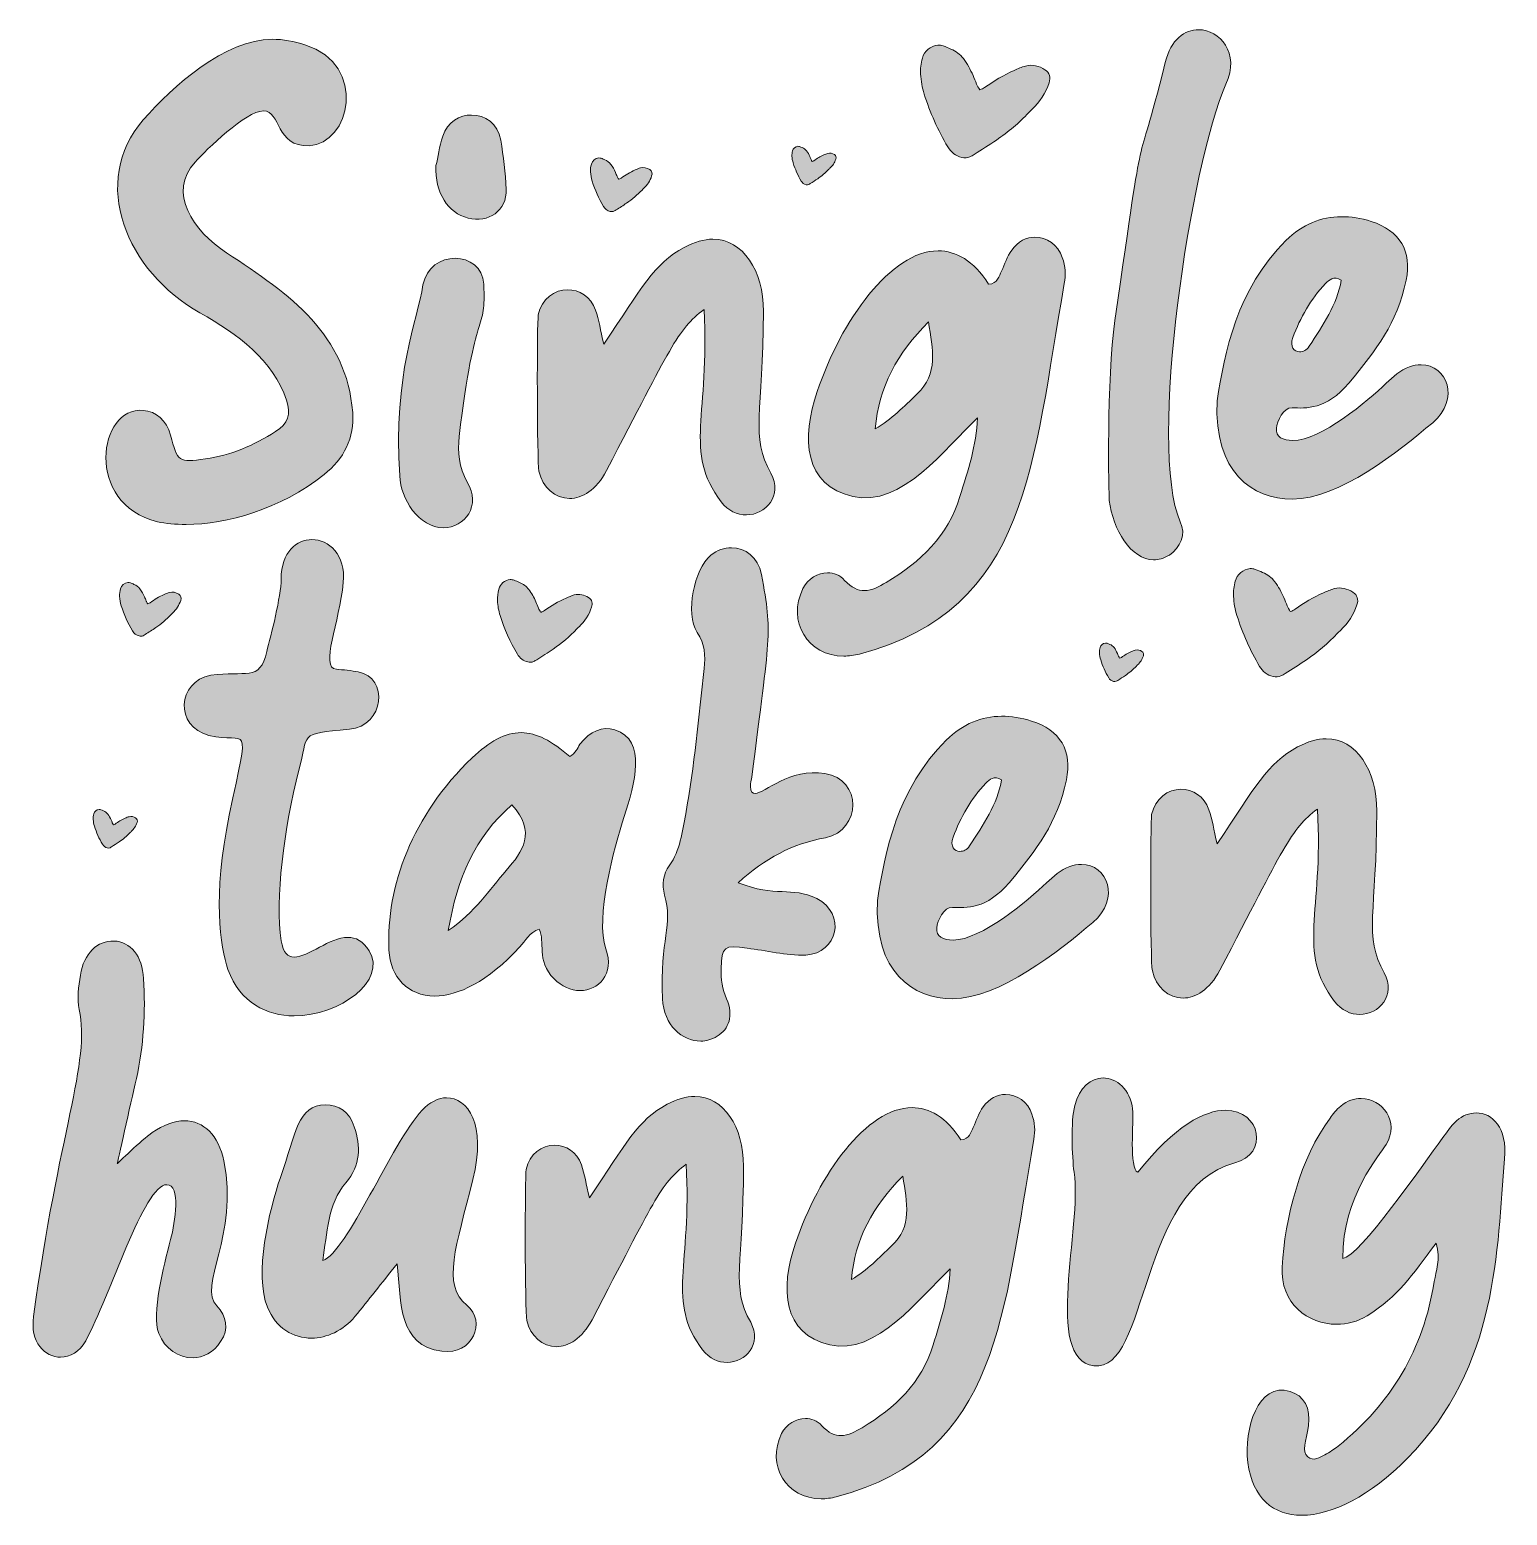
# Model space of a CAD drawing. Header units: inches. Extents: x 147 to 933, y -935 to -145.
import ezdxf

# ---------------------------------------------------------------- set-up
doc = ezdxf.new("R2010")
doc.units = ezdxf.units.IN
doc.header["$MEASUREMENT"] = 0
doc.layers.add('Layer 1', color=7, linetype='Continuous')

# ---------------------------------------------------------------- blocks, each defined once
blk = doc.blocks.new('block 3')
at = {"layer": 'Layer 1', "true_color": 0x040404}
h = blk.add_hatch(color=18, dxfattribs=at)
h.dxf.hatch_style = 2
edge = h.paths.add_edge_path()
edge.add_spline(control_points=[(243.12, -488.32), (261.27, -485.42), (269.25, -492.31), (272.88, -475.62), (275.06, -467.27), (280.5, -446.22), (280.5, -437.15), (280.5, -422.64), (288.85, -416.1), (296.83, -416.1), (305.9, -416.1), (314.98, -424.09), (313.52, -438.97), (311.71, -460.02), (300.82, -484.33), (309.89, -485.05), (313.16, -485.42), (318.24, -485.78), (321.51, -486.51), (337.84, -489.41), (335.66, -515.18), (316.79, -516.99), (288.85, -519.53), (295.38, -519.17), (289.93, -538.77), (281.95, -569.61), (277.23, -607.72), (280.5, -629.49), (281.59, -636.02), (284.13, -638.2), (287.39, -638.2), (295.02, -638.2), (306.26, -627.68), (316.06, -627.68), (320.06, -627.68), (324.05, -629.49), (327.31, -634.93), (337.11, -650.54), (311.71, -669.41), (287.39, -669.41), (272.88, -669.41), (258.72, -662.52), (252.19, -644.73), (248.2, -632.76), (243.85, -605.9), (252.92, -562.72), (264.17, -509.01), (262.72, -525.7), (242.03, -520.26), (223.89, -515.54), (224.97, -491.59), (243.12, -488.32)], knot_values=[0, 0, 0, 0, 1, 1, 1, 2, 2, 2, 3, 3, 3, 4, 4, 4, 5, 5, 5, 6, 6, 6, 7, 7, 7, 8, 8, 8, 9, 9, 9, 10, 10, 10, 11, 11, 11, 12, 12, 12, 13, 13, 13, 14, 14, 14, 15, 15, 15, 16, 16, 16, 17, 17, 17, 17], degree=3, periodic=1)
h = blk.add_hatch(color=18, dxfattribs=at)
h.dxf.hatch_style = 2
edge = h.paths.add_edge_path()
edge.add_spline(control_points=[(484.44, -605.18), (482.99, -599.73), (483.72, -593.93), (486.98, -589.57), (492.79, -581.23), (493.88, -571.79), (495.69, -561.99), (500.41, -536.59), (502.59, -510.46), (505.49, -484.69), (506.22, -477.8), (505.85, -471.63), (501.86, -465.46), (495.33, -455.3), (500.05, -432.07), (509.12, -424.45), (512.39, -421.55), (516.38, -420.46), (520.01, -420.46), (527.27, -420.46), (534.16, -425.54), (535.98, -434.61), (542.14, -467.64), (540.33, -465.46), (530.9, -542.39), (530.53, -543.85), (530.17, -545.66), (530.17, -547.47), (530.17, -550.38), (531.26, -551.1), (532.71, -551.1), (537.79, -551.1), (550.85, -537.31), (569.73, -540.58), (589.69, -543.48), (589.32, -570.7), (570.09, -574.69), (552.31, -577.96), (537.79, -585.58), (523.64, -598.64), (543.6, -606.63), (551.94, -600.46), (565.37, -606.99), (581.34, -615.34), (576.62, -636.02), (559.56, -637.11), (549.04, -637.47), (538.52, -634.57), (528.35, -633.48), (516.02, -631.67), (514.93, -632.39), (514.56, -644.37), (514.2, -649.81), (515.29, -655.26), (517.47, -660.34), (521.1, -669.41), (518.92, -676.31), (512.39, -680.3), (509.48, -682.11), (506.58, -682.84), (503.68, -682.84), (493.88, -682.84), (484.08, -674.49), (483.35, -660.34), (481.9, -628.76), (489.16, -620.78), (484.44, -605.18)], knot_values=[0, 0, 0, 0, 1, 1, 1, 2, 2, 2, 3, 3, 3, 4, 4, 4, 5, 5, 5, 6, 6, 6, 7, 7, 7, 8, 8, 8, 9, 9, 9, 10, 10, 10, 11, 11, 11, 12, 12, 12, 13, 13, 13, 14, 14, 14, 15, 15, 15, 16, 16, 16, 17, 17, 17, 18, 18, 18, 19, 19, 19, 20, 20, 20, 21, 21, 21, 22, 22, 22, 22], degree=3, periodic=1)
h = blk.add_hatch(color=18, dxfattribs=at)
h.dxf.hatch_style = 2
edge = h.paths.add_edge_path()
edge.add_spline(control_points=[(637.59, -660.34), (616.54, -660.34), (595.85, -646.19), (597.67, -608.08), (601.66, -582.31), (608.19, -548.56), (634.32, -522.8), (643.03, -514.09), (653.19, -510.09), (663.72, -510.09), (668.8, -510.09), (674.24, -510.82), (679.68, -512.64), (694.93, -517.35), (701.46, -528.6), (698.19, -543.85), (693.11, -567.43), (682.95, -580.14), (667.71, -598.64), (655.73, -612.8), (644.84, -612.07), (637.59, -611.71), (632.87, -611.35), (629.6, -618.97), (629.24, -622.6), (628.51, -627.31), (632.87, -629.13), (637.95, -629.13), (652.83, -629.13), (677.87, -608.08), (687.67, -598.64), (691.3, -595.38), (694.93, -591.75), (700.01, -589.94), (702.18, -589.21), (704, -588.85), (706.17, -588.85), (719.97, -588.85), (727.22, -606.99), (712.34, -619.69), (694.2, -634.93), (662.63, -660.34), (637.59, -660.34)], knot_values=[0, 0, 0, 0, 1, 1, 1, 2, 2, 2, 3, 3, 3, 4, 4, 4, 5, 5, 5, 6, 6, 6, 7, 7, 7, 8, 8, 8, 9, 9, 9, 10, 10, 10, 11, 11, 11, 12, 12, 12, 13, 13, 13, 14, 14, 14, 14], degree=3, periodic=1)
edge = h.paths.add_edge_path()
edge.add_spline(control_points=[(641.58, -581.95), (643.39, -581.95), (645.21, -581.23), (646.66, -579.05), (653.92, -567.8), (661.54, -556.91), (663.72, -543.85), (659.72, -541.31), (657.18, -543.85), (655.37, -545.66), (647.38, -554.01), (641.94, -563.8), (637.95, -574.33), (636.13, -579.41), (638.68, -581.95), (641.58, -581.95)], knot_values=[0, 0, 0, 0, 1, 1, 1, 2, 2, 2, 3, 3, 3, 4, 4, 4, 5, 5, 5, 5], degree=3, periodic=1)
h = blk.add_hatch(color=18, dxfattribs=at)
h.dxf.hatch_style = 2
edge = h.paths.add_edge_path()
edge.add_spline(control_points=[(382.11, -532.23), (391.18, -523.52), (399.53, -518.81), (408.24, -518.81), (416.22, -518.81), (424.57, -523.16), (434, -531.51), (437.27, -529.69), (438, -527.15), (439.45, -524.98), (444.89, -518.08), (451.42, -515.18), (457.96, -517.35), (475.38, -522.8), (468.48, -546.02), (463.04, -563.44), (457.59, -580.14), (447.43, -617.15), (453.24, -633.85), (457.96, -647.27), (449.25, -655.98), (439.45, -655.98), (434.73, -655.98), (429.65, -653.81), (425.66, -649.81), (415.86, -639.65), (421.3, -630.22), (417.67, -623.32), (412.59, -625.14), (410.42, -629.49), (407.51, -632.76), (390.46, -651.27), (374.49, -658.89), (362.15, -658.89), (348, -658.89), (338.56, -648.73), (337.83, -634.57), (336.38, -600.46), (350.17, -562.72), (382.11, -532.23)], knot_values=[0, 0, 0, 0, 1, 1, 1, 2, 2, 2, 3, 3, 3, 4, 4, 4, 5, 5, 5, 6, 6, 6, 7, 7, 7, 8, 8, 8, 9, 9, 9, 10, 10, 10, 11, 11, 11, 12, 12, 12, 13, 13, 13, 13], degree=3, periodic=1)
edge = h.paths.add_edge_path()
edge.add_spline(control_points=[(369.41, -624.05), (383.56, -614.25), (391.18, -602.64), (400.25, -592.11), (408.96, -581.95), (416.58, -571.79), (403.16, -557.27), (383.56, -574.33), (374.12, -596.1), (369.41, -624.05)], knot_values=[0, 0, 0, 0, 1, 1, 1, 2, 2, 2, 3, 3, 3, 3], degree=3, periodic=1)
h = blk.add_hatch(color=18, dxfattribs=at)
h.dxf.hatch_style = 2
edge = h.paths.add_edge_path()
edge.add_spline(control_points=[(743.55, -562.35), (745.36, -553.64), (752.26, -548.93), (759.15, -548.93), (765.32, -548.93), (771.49, -552.56), (774.03, -559.81), (775.84, -564.89), (776.57, -570.34), (778.38, -577.96), (798.71, -547.84), (804.88, -535.14), (821.21, -526.43), (826.65, -523.52), (831.73, -522.07), (836.45, -522.07), (852.42, -522.07), (863.31, -538.77), (863.31, -560.54), (863.31, -614.61), (856.05, -626.95), (867.3, -646.55), (873.83, -658.52), (864.39, -668.69), (854.23, -668.69), (849.51, -668.69), (844.43, -666.51), (840.8, -661.79), (820.48, -634.93), (835, -615.34), (831.73, -559.45), (817.22, -570.34), (814.31, -579.41), (779.84, -645.1), (774.39, -655.62), (766.77, -659.98), (760.24, -659.98), (752.62, -659.98), (745.72, -654.17), (743.91, -645.46), (742.82, -640.02), (742.82, -566.34), (743.55, -562.35)], knot_values=[0, 0, 0, 0, 1, 1, 1, 2, 2, 2, 3, 3, 3, 4, 4, 4, 5, 5, 5, 6, 6, 6, 7, 7, 7, 8, 8, 8, 9, 9, 9, 10, 10, 10, 11, 11, 11, 12, 12, 12, 13, 13, 13, 14, 14, 14, 14], degree=3, periodic=1)
at = {"layer": 'Layer 1', "lineweight": 0}
for points, knots in [([(243.12, -488.32), (261.27, -485.42), (269.25, -492.31), (272.88, -475.62), (275.06, -467.27), (280.5, -446.22), (280.5, -437.15), (280.5, -422.64), (288.85, -416.1), (296.83, -416.1), (305.9, -416.1), (314.98, -424.09), (313.52, -438.97), (311.71, -460.02), (300.82, -484.33), (309.89, -485.05), (313.16, -485.42), (318.24, -485.78), (321.51, -486.51), (337.84, -489.41), (335.66, -515.18), (316.79, -516.99), (288.85, -519.53), (295.38, -519.17), (289.93, -538.77), (281.95, -569.61), (277.23, -607.72), (280.5, -629.49), (281.59, -636.02), (284.13, -638.2), (287.39, -638.2), (295.02, -638.2), (306.26, -627.68), (316.06, -627.68), (320.06, -627.68), (324.05, -629.49), (327.31, -634.93), (337.11, -650.54), (311.71, -669.41), (287.39, -669.41), (272.88, -669.41), (258.72, -662.52), (252.19, -644.73), (248.2, -632.76), (243.85, -605.9), (252.92, -562.72), (264.17, -509.01), (262.72, -525.7), (242.03, -520.26), (223.89, -515.54), (224.97, -491.59), (243.12, -488.32)], [0, 0, 0, 0, 1, 1, 1, 2, 2, 2, 3, 3, 3, 4, 4, 4, 5, 5, 5, 6, 6, 6, 7, 7, 7, 8, 8, 8, 9, 9, 9, 10, 10, 10, 11, 11, 11, 12, 12, 12, 13, 13, 13, 14, 14, 14, 15, 15, 15, 16, 16, 16, 17, 17, 17, 17]), ([(484.44, -605.18), (482.99, -599.73), (483.72, -593.93), (486.98, -589.57), (492.79, -581.23), (493.88, -571.79), (495.69, -561.99), (500.41, -536.59), (502.59, -510.46), (505.49, -484.69), (506.22, -477.8), (505.85, -471.63), (501.86, -465.46), (495.33, -455.3), (500.05, -432.07), (509.12, -424.45), (512.39, -421.55), (516.38, -420.46), (520.01, -420.46), (527.27, -420.46), (534.16, -425.54), (535.98, -434.61), (542.14, -467.64), (540.33, -465.46), (530.9, -542.39), (530.53, -543.85), (530.17, -545.66), (530.17, -547.47), (530.17, -550.38), (531.26, -551.1), (532.71, -551.1), (537.79, -551.1), (550.85, -537.31), (569.73, -540.58), (589.69, -543.48), (589.32, -570.7), (570.09, -574.69), (552.31, -577.96), (537.79, -585.58), (523.64, -598.64), (543.6, -606.63), (551.94, -600.46), (565.37, -606.99), (581.34, -615.34), (576.62, -636.02), (559.56, -637.11), (549.04, -637.47), (538.52, -634.57), (528.35, -633.48), (516.02, -631.67), (514.93, -632.39), (514.56, -644.37), (514.2, -649.81), (515.29, -655.26), (517.47, -660.34), (521.1, -669.41), (518.92, -676.31), (512.39, -680.3), (509.48, -682.11), (506.58, -682.84), (503.68, -682.84), (493.88, -682.84), (484.08, -674.49), (483.35, -660.34), (481.9, -628.76), (489.16, -620.78), (484.44, -605.18)], [0, 0, 0, 0, 1, 1, 1, 2, 2, 2, 3, 3, 3, 4, 4, 4, 5, 5, 5, 6, 6, 6, 7, 7, 7, 8, 8, 8, 9, 9, 9, 10, 10, 10, 11, 11, 11, 12, 12, 12, 13, 13, 13, 14, 14, 14, 15, 15, 15, 16, 16, 16, 17, 17, 17, 18, 18, 18, 19, 19, 19, 20, 20, 20, 21, 21, 21, 22, 22, 22, 22]), ([(637.59, -660.34), (616.54, -660.34), (595.85, -646.19), (597.67, -608.08), (601.66, -582.31), (608.19, -548.56), (634.32, -522.8), (643.03, -514.09), (653.19, -510.09), (663.72, -510.09), (668.8, -510.09), (674.24, -510.82), (679.68, -512.64), (694.93, -517.35), (701.46, -528.6), (698.19, -543.85), (693.11, -567.43), (682.95, -580.14), (667.71, -598.64), (655.73, -612.8), (644.84, -612.07), (637.59, -611.71), (632.87, -611.35), (629.6, -618.97), (629.24, -622.6), (628.51, -627.31), (632.87, -629.13), (637.95, -629.13), (652.83, -629.13), (677.87, -608.08), (687.67, -598.64), (691.3, -595.38), (694.93, -591.75), (700.01, -589.94), (702.18, -589.21), (704, -588.85), (706.17, -588.85), (719.97, -588.85), (727.22, -606.99), (712.34, -619.69), (694.2, -634.93), (662.63, -660.34), (637.59, -660.34)], [0, 0, 0, 0, 1, 1, 1, 2, 2, 2, 3, 3, 3, 4, 4, 4, 5, 5, 5, 6, 6, 6, 7, 7, 7, 8, 8, 8, 9, 9, 9, 10, 10, 10, 11, 11, 11, 12, 12, 12, 13, 13, 13, 14, 14, 14, 14]), ([(382.11, -532.23), (391.18, -523.52), (399.53, -518.81), (408.24, -518.81), (416.22, -518.81), (424.57, -523.16), (434, -531.51), (437.27, -529.69), (438, -527.15), (439.45, -524.98), (444.89, -518.08), (451.42, -515.18), (457.96, -517.35), (475.38, -522.8), (468.48, -546.02), (463.04, -563.44), (457.59, -580.14), (447.43, -617.15), (453.24, -633.85), (457.96, -647.27), (449.25, -655.98), (439.45, -655.98), (434.73, -655.98), (429.65, -653.81), (425.66, -649.81), (415.86, -639.65), (421.3, -630.22), (417.67, -623.32), (412.59, -625.14), (410.42, -629.49), (407.51, -632.76), (390.46, -651.27), (374.49, -658.89), (362.15, -658.89), (348, -658.89), (338.56, -648.73), (337.83, -634.57), (336.38, -600.46), (350.17, -562.72), (382.11, -532.23)], [0, 0, 0, 0, 1, 1, 1, 2, 2, 2, 3, 3, 3, 4, 4, 4, 5, 5, 5, 6, 6, 6, 7, 7, 7, 8, 8, 8, 9, 9, 9, 10, 10, 10, 11, 11, 11, 12, 12, 12, 13, 13, 13, 13]), ([(743.55, -562.35), (745.36, -553.64), (752.26, -548.93), (759.15, -548.93), (765.32, -548.93), (771.49, -552.56), (774.03, -559.81), (775.84, -564.89), (776.57, -570.34), (778.38, -577.96), (798.71, -547.84), (804.88, -535.14), (821.21, -526.43), (826.65, -523.52), (831.73, -522.07), (836.45, -522.07), (852.42, -522.07), (863.31, -538.77), (863.31, -560.54), (863.31, -614.61), (856.05, -626.95), (867.3, -646.55), (873.83, -658.52), (864.39, -668.69), (854.23, -668.69), (849.51, -668.69), (844.43, -666.51), (840.8, -661.79), (820.48, -634.93), (835, -615.34), (831.73, -559.45), (817.22, -570.34), (814.31, -579.41), (779.84, -645.1), (774.39, -655.62), (766.77, -659.98), (760.24, -659.98), (752.62, -659.98), (745.72, -654.17), (743.91, -645.46), (742.82, -640.02), (742.82, -566.34), (743.55, -562.35)], [0, 0, 0, 0, 1, 1, 1, 2, 2, 2, 3, 3, 3, 4, 4, 4, 5, 5, 5, 6, 6, 6, 7, 7, 7, 8, 8, 8, 9, 9, 9, 10, 10, 10, 11, 11, 11, 12, 12, 12, 13, 13, 13, 14, 14, 14, 14]), ([(641.58, -581.95), (643.39, -581.95), (645.21, -581.23), (646.66, -579.05), (653.92, -567.8), (661.54, -556.91), (663.72, -543.85), (659.72, -541.31), (657.18, -543.85), (655.37, -545.66), (647.38, -554.01), (641.94, -563.8), (637.95, -574.33), (636.13, -579.41), (638.68, -581.95), (641.58, -581.95)], [0, 0, 0, 0, 1, 1, 1, 2, 2, 2, 3, 3, 3, 4, 4, 4, 5, 5, 5, 5]), ([(369.41, -624.05), (383.56, -614.25), (391.18, -602.64), (400.25, -592.11), (408.96, -581.95), (416.58, -571.79), (403.16, -557.27), (383.56, -574.33), (374.12, -596.1), (369.41, -624.05)], [0, 0, 0, 0, 1, 1, 1, 2, 2, 2, 3, 3, 3, 3])]:
    blk.add_open_spline(points, degree=3, knots=knots, dxfattribs=at)
blk = doc.blocks.new('block 4')
at = {"layer": 'Layer 1', "true_color": 0x040404}
h = blk.add_hatch(color=18, dxfattribs=at)
h.dxf.hatch_style = 2
edge = h.paths.add_edge_path()
edge.add_spline(control_points=[(207.16, -347.46), (214.06, -347.82), (219.5, -352.9), (221.68, -360.52), (225.31, -374.67), (226.04, -375.4), (240.19, -373.22), (253.61, -371.41), (265.95, -365.96), (277.57, -358.7), (284.1, -354.71), (285.91, -349.27), (283.37, -342.01), (276.12, -320.6), (257.61, -306.81), (237.28, -295.56), (198.09, -273.42), (178.49, -225.88), (207.16, -192.86), (222.77, -175.07), (250.71, -150.03), (275.75, -150.03), (281.56, -150.03), (287.37, -151.12), (293.17, -152.94), (326.92, -163.83), (317.12, -205.92), (295.35, -206.65), (277.57, -207.37), (280.47, -188.14), (271.03, -188.14), (261.96, -188.14), (240.55, -208.83), (234.74, -215.36), (219.87, -231.33), (233.66, -252.01), (251.44, -263.63), (285.55, -285.76), (315.31, -307.17), (318.57, -348.54), (319.66, -361.97), (313.86, -373.22), (303.33, -381.57), (280.11, -400.08), (251.44, -408.06), (230.03, -408.06), (224.22, -408.06), (219.14, -407.7), (214.78, -406.61), (175.59, -397.17), (183.21, -344.92), (207.16, -347.46)], knot_values=[0, 0, 0, 0, 1, 1, 1, 2, 2, 2, 3, 3, 3, 4, 4, 4, 5, 5, 5, 6, 6, 6, 7, 7, 7, 8, 8, 8, 9, 9, 9, 10, 10, 10, 11, 11, 11, 12, 12, 12, 13, 13, 13, 14, 14, 14, 15, 15, 15, 16, 16, 16, 17, 17, 17, 17], degree=3, periodic=1)
h = blk.add_hatch(color=18, dxfattribs=at)
h.dxf.hatch_style = 2
edge = h.paths.add_edge_path()
edge.add_spline(control_points=[(723.93, -299.55), (741.34, -179.43), (733.72, -230.96), (750.78, -162.37), (753.68, -150.03), (761.3, -144.95), (768.56, -144.95), (779.81, -144.95), (790.7, -157.29), (783.08, -173.99), (764.21, -216.45), (741.34, -367.05), (758.76, -406.61), (762.03, -413.5), (758.76, -420.4), (752.96, -424.39), (750.05, -426.21), (747.15, -426.93), (744.61, -426.93), (732.63, -426.93), (722.84, -410.6), (721.02, -395.36), (720.66, -392.82), (719.57, -330.76), (723.93, -299.55)], knot_values=[0, 0, 0, 0, 1, 1, 1, 2, 2, 2, 3, 3, 3, 4, 4, 4, 5, 5, 5, 6, 6, 6, 7, 7, 7, 8, 8, 8, 8], degree=3, periodic=1)
h = blk.add_hatch(color=18, dxfattribs=at)
h.dxf.hatch_style = 2
edge = h.paths.add_edge_path()
edge.add_spline(control_points=[(355.95, -280.68), (357.76, -271.25), (365.38, -266.53), (373.01, -266.53), (380.63, -266.53), (387.88, -271.25), (388.25, -280.32), (389.7, -307.17), (383.53, -290.48), (375.18, -361.25), (374.46, -369.59), (374.82, -377.58), (379.54, -385.56), (387.16, -397.9), (378.09, -409.87), (366.84, -409.87), (353.77, -409.87), (343.97, -394.27), (343.61, -382.3), (339.98, -327.86), (353.05, -299.55), (355.95, -280.68)], knot_values=[0, 0, 0, 0, 1, 1, 1, 2, 2, 2, 3, 3, 3, 4, 4, 4, 5, 5, 5, 6, 6, 6, 7, 7, 7, 7], degree=3, periodic=1)
edge = h.paths.add_edge_path()
edge.add_spline(control_points=[(362.84, -217.17), (363.93, -213.18), (364.66, -207.01), (366.47, -201.57), (369.01, -193.95), (375.55, -190.32), (381.71, -190.32), (388.97, -190.32), (395.87, -194.67), (397.32, -203.75), (398.77, -212.09), (399.86, -221.16), (400.22, -229.87), (400.59, -241.12), (390.79, -248.02), (379.9, -245.12), (369.38, -242.58), (362.12, -231.69), (362.84, -217.17)], knot_values=[0, 0, 0, 0, 1, 1, 1, 2, 2, 2, 3, 3, 3, 4, 4, 4, 5, 5, 5, 6, 6, 6, 6], degree=3, periodic=1)
h = blk.add_hatch(color=18, dxfattribs=at)
h.dxf.hatch_style = 2
edge = h.paths.add_edge_path()
edge.add_spline(control_points=[(818.28, -394.63), (797.23, -394.63), (776.54, -380.48), (778.35, -342.37), (782.35, -316.61), (788.88, -282.86), (815.01, -257.09), (823.72, -248.38), (833.88, -244.39), (844.4, -244.39), (849.48, -244.39), (854.93, -245.12), (860.37, -246.93), (875.61, -251.65), (882.15, -262.9), (878.88, -278.14), (873.8, -301.73), (863.64, -314.43), (848.4, -332.94), (836.42, -347.09), (825.53, -346.37), (818.28, -346), (813.56, -345.64), (810.29, -353.26), (809.93, -356.89), (809.2, -361.61), (813.56, -363.42), (818.64, -363.42), (833.52, -363.42), (858.56, -342.37), (868.36, -332.94), (871.99, -329.67), (875.61, -326.04), (880.69, -324.23), (882.87, -323.5), (884.69, -323.14), (886.86, -323.14), (900.65, -323.14), (907.91, -341.29), (893.03, -353.99), (874.89, -369.23), (843.31, -394.63), (818.28, -394.63)], knot_values=[0, 0, 0, 0, 1, 1, 1, 2, 2, 2, 3, 3, 3, 4, 4, 4, 5, 5, 5, 6, 6, 6, 7, 7, 7, 8, 8, 8, 9, 9, 9, 10, 10, 10, 11, 11, 11, 12, 12, 12, 13, 13, 13, 14, 14, 14, 14], degree=3, periodic=1)
edge = h.paths.add_edge_path()
edge.add_spline(control_points=[(822.27, -316.25), (824.08, -316.25), (825.9, -315.52), (827.35, -313.34), (834.61, -302.09), (842.23, -291.2), (844.4, -278.14), (840.41, -275.6), (837.87, -278.14), (836.06, -279.96), (828.07, -288.3), (822.63, -298.1), (818.64, -308.62), (816.82, -313.71), (819.36, -316.25), (822.27, -316.25)], knot_values=[0, 0, 0, 0, 1, 1, 1, 2, 2, 2, 3, 3, 3, 4, 4, 4, 5, 5, 5, 5], degree=3, periodic=1)
h = blk.add_hatch(color=18, dxfattribs=at)
h.dxf.hatch_style = 2
edge = h.paths.add_edge_path()
edge.add_spline(control_points=[(417.28, -296.65), (419.09, -287.94), (425.99, -283.22), (432.88, -283.22), (439.05, -283.22), (445.22, -286.85), (447.76, -294.11), (449.58, -299.19), (450.3, -304.63), (452.12, -312.25), (472.44, -282.13), (478.61, -269.43), (494.94, -260.72), (500.38, -257.82), (505.46, -256.37), (510.18, -256.37), (526.15, -256.37), (537.04, -273.06), (537.04, -294.83), (537.04, -348.91), (529.78, -361.25), (541.03, -380.84), (547.56, -392.82), (538.13, -402.98), (527.96, -402.98), (523.25, -402.98), (518.16, -400.8), (514.54, -396.09), (494.21, -369.23), (508.73, -349.63), (505.46, -293.74), (490.95, -304.63), (488.04, -313.71), (453.57, -379.39), (448.12, -389.92), (440.5, -394.27), (433.97, -394.27), (426.35, -394.27), (419.46, -388.46), (417.64, -379.75), (416.55, -374.31), (416.55, -300.64), (417.28, -296.65)], knot_values=[0, 0, 0, 0, 1, 1, 1, 2, 2, 2, 3, 3, 3, 4, 4, 4, 5, 5, 5, 6, 6, 6, 7, 7, 7, 8, 8, 8, 9, 9, 9, 10, 10, 10, 11, 11, 11, 12, 12, 12, 13, 13, 13, 14, 14, 14, 14], degree=3, periodic=1)
h = blk.add_hatch(color=18, dxfattribs=at)
h.dxf.hatch_style = 2
edge = h.paths.add_edge_path()
edge.add_spline(control_points=[(579.86, -478.1), (560.62, -478.1), (549.37, -459.59), (558.08, -442.17), (560.62, -436.73), (566.07, -433.83), (571.15, -433.83), (574.41, -433.83), (577.68, -434.92), (580.22, -437.82), (583.85, -441.81), (587.48, -443.26), (590.74, -443.26), (594.74, -443.26), (598.73, -441.09), (602.36, -438.91), (620.5, -428.02), (635.38, -414.23), (641.55, -393.18), (645.91, -379.39), (650.26, -365.96), (650.99, -351.45), (633.57, -367.41), (610.7, -399.35), (584.57, -393.18), (558.81, -387.38), (556.99, -362.33), (565.7, -337.29), (578.41, -299.55), (604.9, -262.54), (629.94, -262.54), (639.37, -262.54), (648.81, -267.62), (656.79, -280.32), (661.87, -279.96), (662.24, -275.96), (663.69, -273.42), (665.5, -269.79), (666.59, -265.44), (669.13, -262.17), (672.4, -257.46), (677.11, -255.28), (681.47, -255.28), (687.64, -255.28), (693.81, -259.27), (695.99, -266.17), (697.8, -270.88), (697.8, -275.24), (697.07, -279.96), (680.02, -376.13), (678.57, -453.06), (588.2, -477.01), (585.3, -477.74), (582.4, -478.1), (579.86, -478.1)], knot_values=[0, 0, 0, 0, 1, 1, 1, 2, 2, 2, 3, 3, 3, 4, 4, 4, 5, 5, 5, 6, 6, 6, 7, 7, 7, 8, 8, 8, 9, 9, 9, 10, 10, 10, 11, 11, 11, 12, 12, 12, 13, 13, 13, 14, 14, 14, 15, 15, 15, 16, 16, 16, 17, 17, 17, 18, 18, 18, 18], degree=3, periodic=1)
edge = h.paths.add_edge_path()
edge.add_spline(control_points=[(596.55, -357.25), (605.26, -352.17), (611.79, -345.28), (618.69, -338.75), (630.3, -327.86), (627.03, -315.16), (624.86, -300.28), (608.16, -316.97), (598.36, -335.12), (596.55, -357.25)], knot_values=[0, 0, 0, 0, 1, 1, 1, 2, 2, 2, 3, 3, 3, 3], degree=3, periodic=1)
at = {"layer": 'Layer 1', "lineweight": 0}
for points, knots in [([(207.16, -347.46), (214.06, -347.82), (219.5, -352.9), (221.68, -360.52), (225.31, -374.67), (226.04, -375.4), (240.19, -373.22), (253.61, -371.41), (265.95, -365.96), (277.57, -358.7), (284.1, -354.71), (285.91, -349.27), (283.37, -342.01), (276.12, -320.6), (257.61, -306.81), (237.28, -295.56), (198.09, -273.42), (178.49, -225.88), (207.16, -192.86), (222.77, -175.07), (250.71, -150.03), (275.75, -150.03), (281.56, -150.03), (287.37, -151.12), (293.17, -152.94), (326.92, -163.83), (317.12, -205.92), (295.35, -206.65), (277.57, -207.37), (280.47, -188.14), (271.03, -188.14), (261.96, -188.14), (240.55, -208.83), (234.74, -215.36), (219.87, -231.33), (233.66, -252.01), (251.44, -263.63), (285.55, -285.76), (315.31, -307.17), (318.57, -348.54), (319.66, -361.97), (313.86, -373.22), (303.33, -381.57), (280.11, -400.08), (251.44, -408.06), (230.03, -408.06), (224.22, -408.06), (219.14, -407.7), (214.78, -406.61), (175.59, -397.17), (183.21, -344.92), (207.16, -347.46)], [0, 0, 0, 0, 1, 1, 1, 2, 2, 2, 3, 3, 3, 4, 4, 4, 5, 5, 5, 6, 6, 6, 7, 7, 7, 8, 8, 8, 9, 9, 9, 10, 10, 10, 11, 11, 11, 12, 12, 12, 13, 13, 13, 14, 14, 14, 15, 15, 15, 16, 16, 16, 17, 17, 17, 17]), ([(723.93, -299.55), (741.34, -179.43), (733.72, -230.96), (750.78, -162.37), (753.68, -150.03), (761.3, -144.95), (768.56, -144.95), (779.81, -144.95), (790.7, -157.29), (783.08, -173.99), (764.21, -216.45), (741.34, -367.05), (758.76, -406.61), (762.03, -413.5), (758.76, -420.4), (752.96, -424.39), (750.05, -426.21), (747.15, -426.93), (744.61, -426.93), (732.63, -426.93), (722.84, -410.6), (721.02, -395.36), (720.66, -392.82), (719.57, -330.76), (723.93, -299.55)], [0, 0, 0, 0, 1, 1, 1, 2, 2, 2, 3, 3, 3, 4, 4, 4, 5, 5, 5, 6, 6, 6, 7, 7, 7, 8, 8, 8, 8]), ([(362.84, -217.17), (363.93, -213.18), (364.66, -207.01), (366.47, -201.57), (369.01, -193.95), (375.55, -190.32), (381.71, -190.32), (388.97, -190.32), (395.87, -194.67), (397.32, -203.75), (398.77, -212.09), (399.86, -221.16), (400.22, -229.87), (400.59, -241.12), (390.79, -248.02), (379.9, -245.12), (369.38, -242.58), (362.12, -231.69), (362.84, -217.17)], [0, 0, 0, 0, 1, 1, 1, 2, 2, 2, 3, 3, 3, 4, 4, 4, 5, 5, 5, 6, 6, 6, 6]), ([(818.28, -394.63), (797.23, -394.63), (776.54, -380.48), (778.35, -342.37), (782.35, -316.61), (788.88, -282.86), (815.01, -257.09), (823.72, -248.38), (833.88, -244.39), (844.4, -244.39), (849.48, -244.39), (854.93, -245.12), (860.37, -246.93), (875.61, -251.65), (882.15, -262.9), (878.88, -278.14), (873.8, -301.73), (863.64, -314.43), (848.4, -332.94), (836.42, -347.09), (825.53, -346.37), (818.28, -346), (813.56, -345.64), (810.29, -353.26), (809.93, -356.89), (809.2, -361.61), (813.56, -363.42), (818.64, -363.42), (833.52, -363.42), (858.56, -342.37), (868.36, -332.94), (871.99, -329.67), (875.61, -326.04), (880.69, -324.23), (882.87, -323.5), (884.69, -323.14), (886.86, -323.14), (900.65, -323.14), (907.91, -341.29), (893.03, -353.99), (874.89, -369.23), (843.31, -394.63), (818.28, -394.63)], [0, 0, 0, 0, 1, 1, 1, 2, 2, 2, 3, 3, 3, 4, 4, 4, 5, 5, 5, 6, 6, 6, 7, 7, 7, 8, 8, 8, 9, 9, 9, 10, 10, 10, 11, 11, 11, 12, 12, 12, 13, 13, 13, 14, 14, 14, 14]), ([(417.28, -296.65), (419.09, -287.94), (425.99, -283.22), (432.88, -283.22), (439.05, -283.22), (445.22, -286.85), (447.76, -294.11), (449.58, -299.19), (450.3, -304.63), (452.12, -312.25), (472.44, -282.13), (478.61, -269.43), (494.94, -260.72), (500.38, -257.82), (505.46, -256.37), (510.18, -256.37), (526.15, -256.37), (537.04, -273.06), (537.04, -294.83), (537.04, -348.91), (529.78, -361.25), (541.03, -380.84), (547.56, -392.82), (538.13, -402.98), (527.96, -402.98), (523.25, -402.98), (518.16, -400.8), (514.54, -396.09), (494.21, -369.23), (508.73, -349.63), (505.46, -293.74), (490.95, -304.63), (488.04, -313.71), (453.57, -379.39), (448.12, -389.92), (440.5, -394.27), (433.97, -394.27), (426.35, -394.27), (419.46, -388.46), (417.64, -379.75), (416.55, -374.31), (416.55, -300.64), (417.28, -296.65)], [0, 0, 0, 0, 1, 1, 1, 2, 2, 2, 3, 3, 3, 4, 4, 4, 5, 5, 5, 6, 6, 6, 7, 7, 7, 8, 8, 8, 9, 9, 9, 10, 10, 10, 11, 11, 11, 12, 12, 12, 13, 13, 13, 14, 14, 14, 14]), ([(579.86, -478.1), (560.62, -478.1), (549.37, -459.59), (558.08, -442.17), (560.62, -436.73), (566.07, -433.83), (571.15, -433.83), (574.41, -433.83), (577.68, -434.92), (580.22, -437.82), (583.85, -441.81), (587.48, -443.26), (590.74, -443.26), (594.74, -443.26), (598.73, -441.09), (602.36, -438.91), (620.5, -428.02), (635.38, -414.23), (641.55, -393.18), (645.91, -379.39), (650.26, -365.96), (650.99, -351.45), (633.57, -367.41), (610.7, -399.35), (584.57, -393.18), (558.81, -387.38), (556.99, -362.33), (565.7, -337.29), (578.41, -299.55), (604.9, -262.54), (629.94, -262.54), (639.37, -262.54), (648.81, -267.62), (656.79, -280.32), (661.87, -279.96), (662.24, -275.96), (663.69, -273.42), (665.5, -269.79), (666.59, -265.44), (669.13, -262.17), (672.4, -257.46), (677.11, -255.28), (681.47, -255.28), (687.64, -255.28), (693.81, -259.27), (695.99, -266.17), (697.8, -270.88), (697.8, -275.24), (697.07, -279.96), (680.02, -376.13), (678.57, -453.06), (588.2, -477.01), (585.3, -477.74), (582.4, -478.1), (579.86, -478.1)], [0, 0, 0, 0, 1, 1, 1, 2, 2, 2, 3, 3, 3, 4, 4, 4, 5, 5, 5, 6, 6, 6, 7, 7, 7, 8, 8, 8, 9, 9, 9, 10, 10, 10, 11, 11, 11, 12, 12, 12, 13, 13, 13, 14, 14, 14, 15, 15, 15, 16, 16, 16, 17, 17, 17, 18, 18, 18, 18]), ([(355.95, -280.68), (357.76, -271.25), (365.38, -266.53), (373.01, -266.53), (380.63, -266.53), (387.88, -271.25), (388.25, -280.32), (389.7, -307.17), (383.53, -290.48), (375.18, -361.25), (374.46, -369.59), (374.82, -377.58), (379.54, -385.56), (387.16, -397.9), (378.09, -409.87), (366.84, -409.87), (353.77, -409.87), (343.97, -394.27), (343.61, -382.3), (339.98, -327.86), (353.05, -299.55), (355.95, -280.68)], [0, 0, 0, 0, 1, 1, 1, 2, 2, 2, 3, 3, 3, 4, 4, 4, 5, 5, 5, 6, 6, 6, 7, 7, 7, 7]), ([(822.27, -316.25), (824.08, -316.25), (825.9, -315.52), (827.35, -313.34), (834.61, -302.09), (842.23, -291.2), (844.4, -278.14), (840.41, -275.6), (837.87, -278.14), (836.06, -279.96), (828.07, -288.3), (822.63, -298.1), (818.64, -308.62), (816.82, -313.71), (819.36, -316.25), (822.27, -316.25)], [0, 0, 0, 0, 1, 1, 1, 2, 2, 2, 3, 3, 3, 4, 4, 4, 5, 5, 5, 5]), ([(596.55, -357.25), (605.26, -352.17), (611.79, -345.28), (618.69, -338.75), (630.3, -327.86), (627.03, -315.16), (624.86, -300.28), (608.16, -316.97), (598.36, -335.12), (596.55, -357.25)], [0, 0, 0, 0, 1, 1, 1, 2, 2, 2, 3, 3, 3, 3])]:
    blk.add_open_spline(points, degree=3, knots=knots, dxfattribs=at)
blk = doc.blocks.new('block 5')
at = {"layer": 'Layer 1', "true_color": 0x040404}
h = blk.add_hatch(color=18, dxfattribs=at)
h.dxf.hatch_style = 2
edge = h.paths.add_edge_path()
edge.add_spline(control_points=[(163.22, -850.98), (154.81, -850.98), (146.76, -842.93), (148.86, -829.27), (161.82, -731.89), (179.33, -693.72), (173.03, -666.04), (171.97, -660.44), (172.68, -653.78), (173.73, -647.83), (175.48, -636.27), (182.83, -629.27), (191.59, -629.62), (200.35, -629.97), (206.65, -637.67), (207.35, -649.58), (208.4, -667.45), (207.35, -685.31), (203.5, -702.82), (200.35, -716.48), (193.34, -748.01), (193.34, -748.01), (193.34, -748.01), (206.3, -735.4), (211.91, -731.54), (217.86, -727.34), (223.81, -725.24), (229.07, -725.24), (239.22, -725.24), (247.28, -732.94), (250.08, -746.6), (258.14, -785.83), (236.07, -813.5), (246.23, -823.66), (251.48, -829.27), (252.89, -835.92), (248.33, -842.57), (244.48, -848.53), (238.87, -851.33), (233.62, -851.33), (225.92, -851.33), (218.56, -846.43), (215.41, -838.37), (211.55, -827.86), (217.86, -803), (221.71, -788.29), (224.16, -779.18), (227.32, -759.21), (219.61, -759.21), (207.7, -759.21), (189.49, -818.41), (176.53, -842.23), (173.38, -848.18), (168.12, -850.98), (163.22, -850.98)], knot_values=[0, 0, 0, 0, 1, 1, 1, 2, 2, 2, 3, 3, 3, 4, 4, 4, 5, 5, 5, 6, 6, 6, 7, 7, 7, 8, 8, 8, 9, 9, 9, 10, 10, 10, 11, 11, 11, 12, 12, 12, 13, 13, 13, 14, 14, 14, 15, 15, 15, 16, 16, 16, 17, 17, 17, 18, 18, 18, 18], degree=3, periodic=1)
h = blk.add_hatch(color=18, dxfattribs=at)
h.dxf.hatch_style = 2
edge = h.paths.add_edge_path()
edge.add_spline(control_points=[(702.25, -752.56), (701.2, -744.15), (700.5, -725.59), (702.61, -717.18), (705.06, -707.37), (711.36, -702.47), (717.67, -702.47), (725.02, -702.47), (732.03, -708.43), (733.43, -718.93), (734.13, -725.59), (731.33, -750.81), (736.23, -752.56), (755.84, -727.69), (771.96, -719.63), (782.81, -719.63), (801.73, -719.63), (805.93, -743.1), (787.72, -747.65), (736.23, -761.31), (742.19, -859.04), (712.76, -855.54), (685.79, -852.03), (706.81, -781.28), (702.25, -752.56)], knot_values=[0, 0, 0, 0, 1, 1, 1, 2, 2, 2, 3, 3, 3, 4, 4, 4, 5, 5, 5, 6, 6, 6, 7, 7, 7, 8, 8, 8, 8], degree=3, periodic=1)
h = blk.add_hatch(color=18, dxfattribs=at)
h.dxf.hatch_style = 2
edge = h.paths.add_edge_path()
edge.add_spline(control_points=[(280.2, -755.36), (288.26, -731.89), (289.31, -716.83), (304.02, -716.83), (311.02, -716.48), (316.98, -720.69), (319.43, -728.39), (322.93, -738.9), (322.93, -748.71), (314.88, -758.16), (305.07, -769.72), (305.07, -785.13), (302.62, -799.49), (315.58, -795.29), (339.04, -737.5), (355.51, -719.63), (359.36, -715.43), (364.26, -712.98), (368.47, -712.98), (379.67, -712.98), (389.83, -726.99), (382.48, -756.41), (373.72, -792.14), (365.66, -812.45), (379.32, -823.31), (389.83, -832.07), (382.48, -849.93), (366.01, -847.83), (342.9, -844.68), (344.3, -822.61), (342.2, -801.25), (333.79, -811.75), (326.79, -820.86), (319.78, -829.27), (313.48, -836.97), (304.72, -840.82), (296.66, -840.82), (286.86, -840.82), (277.75, -835.57), (273.2, -824.36), (266.19, -807.2), (273.9, -772.87), (280.2, -755.36)], knot_values=[0, 0, 0, 0, 1, 1, 1, 2, 2, 2, 3, 3, 3, 4, 4, 4, 5, 5, 5, 6, 6, 6, 7, 7, 7, 8, 8, 8, 9, 9, 9, 10, 10, 10, 11, 11, 11, 12, 12, 12, 13, 13, 13, 14, 14, 14, 14], degree=3, periodic=1)
h = blk.add_hatch(color=18, dxfattribs=at)
h.dxf.hatch_style = 2
edge = h.paths.add_edge_path()
edge.add_spline(control_points=[(410.84, -751.16), (412.6, -742.75), (419.25, -738.2), (425.91, -738.2), (431.86, -738.2), (437.81, -741.7), (440.27, -748.71), (442.02, -753.61), (442.72, -758.86), (444.47, -766.22), (464.08, -737.15), (470.04, -724.89), (485.8, -716.48), (491.06, -713.68), (495.96, -712.28), (500.51, -712.28), (515.92, -712.28), (526.43, -728.39), (526.43, -749.41), (526.43, -801.59), (519.43, -813.5), (530.28, -832.42), (536.59, -843.98), (527.48, -853.78), (517.68, -853.78), (513.12, -853.78), (508.22, -851.68), (504.71, -847.13), (485.1, -821.21), (499.11, -802.29), (495.96, -748.36), (481.95, -758.86), (479.15, -767.62), (445.87, -831.02), (440.62, -841.17), (433.26, -845.38), (426.96, -845.38), (419.6, -845.38), (412.95, -839.77), (411.2, -831.37), (410.14, -826.11), (410.14, -755.01), (410.84, -751.16)], knot_values=[0, 0, 0, 0, 1, 1, 1, 2, 2, 2, 3, 3, 3, 4, 4, 4, 5, 5, 5, 6, 6, 6, 7, 7, 7, 8, 8, 8, 9, 9, 9, 10, 10, 10, 11, 11, 11, 12, 12, 12, 13, 13, 13, 14, 14, 14, 14], degree=3, periodic=1)
h = blk.add_hatch(color=18, dxfattribs=at)
h.dxf.hatch_style = 2
edge = h.paths.add_edge_path()
edge.add_spline(control_points=[(567.76, -926.29), (549.2, -926.29), (538.34, -908.42), (546.74, -891.61), (549.2, -886.36), (554.45, -883.56), (559.35, -883.56), (562.51, -883.56), (565.66, -884.61), (568.11, -887.41), (571.61, -891.26), (575.12, -892.66), (578.27, -892.66), (582.12, -892.66), (585.97, -890.56), (589.48, -888.46), (606.99, -877.95), (621.35, -864.64), (627.3, -844.33), (631.51, -831.02), (635.71, -818.06), (636.41, -804.05), (619.6, -819.46), (597.53, -850.28), (572.31, -844.33), (547.44, -838.72), (545.69, -814.55), (554.1, -790.39), (566.36, -753.96), (591.93, -718.23), (616.1, -718.23), (625.2, -718.23), (634.31, -723.14), (642.01, -735.4), (646.92, -735.04), (647.27, -731.19), (648.67, -728.74), (650.42, -725.24), (651.47, -721.03), (653.92, -717.88), (657.08, -713.33), (661.63, -711.23), (665.83, -711.23), (671.79, -711.23), (677.74, -715.08), (679.84, -721.74), (681.59, -726.29), (681.59, -730.49), (680.89, -735.04), (664.43, -827.86), (663.03, -902.12), (575.82, -925.24), (573.01, -925.94), (570.21, -926.29), (567.76, -926.29)], knot_values=[0, 0, 0, 0, 1, 1, 1, 2, 2, 2, 3, 3, 3, 4, 4, 4, 5, 5, 5, 6, 6, 6, 7, 7, 7, 8, 8, 8, 9, 9, 9, 10, 10, 10, 11, 11, 11, 12, 12, 12, 13, 13, 13, 14, 14, 14, 15, 15, 15, 16, 16, 16, 17, 17, 17, 18, 18, 18, 18], degree=3, periodic=1)
edge = h.paths.add_edge_path()
edge.add_spline(control_points=[(583.87, -809.65), (592.28, -804.75), (598.58, -798.09), (605.24, -791.79), (616.44, -781.28), (613.29, -769.02), (611.19, -754.66), (595.08, -770.77), (585.62, -788.29), (583.87, -809.65)], knot_values=[0, 0, 0, 0, 1, 1, 1, 2, 2, 2, 3, 3, 3, 3], degree=3, periodic=1)
h = blk.add_hatch(color=18, dxfattribs=at)
h.dxf.hatch_style = 2
edge = h.paths.add_edge_path()
edge.add_spline(control_points=[(817.14, -869.2), (824.49, -871.3), (828.34, -877.95), (826.94, -887.41), (825.89, -895.82), (823.09, -901.07), (826.59, -903.87), (829.75, -906.67), (832.9, -904.22), (835.7, -902.82), (838.15, -901.42), (840.6, -900.02), (842.71, -898.27), (871.08, -875.5), (888.24, -846.78), (893.84, -810.7), (894.89, -805.1), (897.34, -799.14), (894.89, -790.39), (881.58, -807.9), (874.93, -818.41), (858.12, -828.92), (853.21, -832.07), (847.26, -833.47), (842, -833.47), (826.59, -833.47), (811.88, -822.26), (812.93, -803), (814.33, -777.43), (822.74, -744.5), (838.5, -723.84), (839.9, -721.74), (841.65, -719.28), (844.11, -717.53), (847.61, -714.38), (851.46, -713.33), (854.96, -713.33), (866.17, -713.33), (875.63, -725.59), (868.27, -737.85), (865.12, -743.1), (845.16, -765.52), (845.16, -798.44), (853.91, -798.09), (888.24, -748.01), (898.05, -734.7), (900.5, -731.54), (902.6, -728.04), (905.75, -725.24), (908.9, -722.44), (912.41, -721.03), (916.26, -721.03), (924.67, -721.03), (932.72, -728.74), (931.32, -745.55), (927.12, -793.54), (928.17, -855.54), (879.48, -904.92), (859.87, -924.54), (839.55, -935.05), (823.44, -935.05), (808.38, -935.05), (797.17, -925.94), (794.72, -907.02), (792.62, -889.16), (799.97, -863.94), (817.14, -869.2)], knot_values=[0, 0, 0, 0, 1, 1, 1, 2, 2, 2, 3, 3, 3, 4, 4, 4, 5, 5, 5, 6, 6, 6, 7, 7, 7, 8, 8, 8, 9, 9, 9, 10, 10, 10, 11, 11, 11, 12, 12, 12, 13, 13, 13, 14, 14, 14, 15, 15, 15, 16, 16, 16, 17, 17, 17, 18, 18, 18, 19, 19, 19, 20, 20, 20, 21, 21, 21, 22, 22, 22, 22], degree=3, periodic=1)
at = {"layer": 'Layer 1', "lineweight": 0}
for points, knots in [([(163.22, -850.98), (154.81, -850.98), (146.76, -842.93), (148.86, -829.27), (161.82, -731.89), (179.33, -693.72), (173.03, -666.04), (171.97, -660.44), (172.68, -653.78), (173.73, -647.83), (175.48, -636.27), (182.83, -629.27), (191.59, -629.62), (200.35, -629.97), (206.65, -637.67), (207.35, -649.58), (208.4, -667.45), (207.35, -685.31), (203.5, -702.82), (200.35, -716.48), (193.34, -748.01), (193.34, -748.01), (193.34, -748.01), (206.3, -735.4), (211.91, -731.54), (217.86, -727.34), (223.81, -725.24), (229.07, -725.24), (239.22, -725.24), (247.28, -732.94), (250.08, -746.6), (258.14, -785.83), (236.07, -813.5), (246.23, -823.66), (251.48, -829.27), (252.89, -835.92), (248.33, -842.57), (244.48, -848.53), (238.87, -851.33), (233.62, -851.33), (225.92, -851.33), (218.56, -846.43), (215.41, -838.37), (211.55, -827.86), (217.86, -803), (221.71, -788.29), (224.16, -779.18), (227.32, -759.21), (219.61, -759.21), (207.7, -759.21), (189.49, -818.41), (176.53, -842.23), (173.38, -848.18), (168.12, -850.98), (163.22, -850.98)], [0, 0, 0, 0, 1, 1, 1, 2, 2, 2, 3, 3, 3, 4, 4, 4, 5, 5, 5, 6, 6, 6, 7, 7, 7, 8, 8, 8, 9, 9, 9, 10, 10, 10, 11, 11, 11, 12, 12, 12, 13, 13, 13, 14, 14, 14, 15, 15, 15, 16, 16, 16, 17, 17, 17, 18, 18, 18, 18]), ([(702.25, -752.56), (701.2, -744.15), (700.5, -725.59), (702.61, -717.18), (705.06, -707.37), (711.36, -702.47), (717.67, -702.47), (725.02, -702.47), (732.03, -708.43), (733.43, -718.93), (734.13, -725.59), (731.33, -750.81), (736.23, -752.56), (755.84, -727.69), (771.96, -719.63), (782.81, -719.63), (801.73, -719.63), (805.93, -743.1), (787.72, -747.65), (736.23, -761.31), (742.19, -859.04), (712.76, -855.54), (685.79, -852.03), (706.81, -781.28), (702.25, -752.56)], [0, 0, 0, 0, 1, 1, 1, 2, 2, 2, 3, 3, 3, 4, 4, 4, 5, 5, 5, 6, 6, 6, 7, 7, 7, 8, 8, 8, 8]), ([(280.2, -755.36), (288.26, -731.89), (289.31, -716.83), (304.02, -716.83), (311.02, -716.48), (316.98, -720.69), (319.43, -728.39), (322.93, -738.9), (322.93, -748.71), (314.88, -758.16), (305.07, -769.72), (305.07, -785.13), (302.62, -799.49), (315.58, -795.29), (339.04, -737.5), (355.51, -719.63), (359.36, -715.43), (364.26, -712.98), (368.47, -712.98), (379.67, -712.98), (389.83, -726.99), (382.48, -756.41), (373.72, -792.14), (365.66, -812.45), (379.32, -823.31), (389.83, -832.07), (382.48, -849.93), (366.01, -847.83), (342.9, -844.68), (344.3, -822.61), (342.2, -801.25), (333.79, -811.75), (326.79, -820.86), (319.78, -829.27), (313.48, -836.97), (304.72, -840.82), (296.66, -840.82), (286.86, -840.82), (277.75, -835.57), (273.2, -824.36), (266.19, -807.2), (273.9, -772.87), (280.2, -755.36)], [0, 0, 0, 0, 1, 1, 1, 2, 2, 2, 3, 3, 3, 4, 4, 4, 5, 5, 5, 6, 6, 6, 7, 7, 7, 8, 8, 8, 9, 9, 9, 10, 10, 10, 11, 11, 11, 12, 12, 12, 13, 13, 13, 14, 14, 14, 14]), ([(410.84, -751.16), (412.6, -742.75), (419.25, -738.2), (425.91, -738.2), (431.86, -738.2), (437.81, -741.7), (440.27, -748.71), (442.02, -753.61), (442.72, -758.86), (444.47, -766.22), (464.08, -737.15), (470.04, -724.89), (485.8, -716.48), (491.06, -713.68), (495.96, -712.28), (500.51, -712.28), (515.92, -712.28), (526.43, -728.39), (526.43, -749.41), (526.43, -801.59), (519.43, -813.5), (530.28, -832.42), (536.59, -843.98), (527.48, -853.78), (517.68, -853.78), (513.12, -853.78), (508.22, -851.68), (504.71, -847.13), (485.1, -821.21), (499.11, -802.29), (495.96, -748.36), (481.95, -758.86), (479.15, -767.62), (445.87, -831.02), (440.62, -841.17), (433.26, -845.38), (426.96, -845.38), (419.6, -845.38), (412.95, -839.77), (411.2, -831.37), (410.14, -826.11), (410.14, -755.01), (410.84, -751.16)], [0, 0, 0, 0, 1, 1, 1, 2, 2, 2, 3, 3, 3, 4, 4, 4, 5, 5, 5, 6, 6, 6, 7, 7, 7, 8, 8, 8, 9, 9, 9, 10, 10, 10, 11, 11, 11, 12, 12, 12, 13, 13, 13, 14, 14, 14, 14]), ([(567.76, -926.29), (549.2, -926.29), (538.34, -908.42), (546.74, -891.61), (549.2, -886.36), (554.45, -883.56), (559.35, -883.56), (562.51, -883.56), (565.66, -884.61), (568.11, -887.41), (571.61, -891.26), (575.12, -892.66), (578.27, -892.66), (582.12, -892.66), (585.97, -890.56), (589.48, -888.46), (606.99, -877.95), (621.35, -864.64), (627.3, -844.33), (631.51, -831.02), (635.71, -818.06), (636.41, -804.05), (619.6, -819.46), (597.53, -850.28), (572.31, -844.33), (547.44, -838.72), (545.69, -814.55), (554.1, -790.39), (566.36, -753.96), (591.93, -718.23), (616.1, -718.23), (625.2, -718.23), (634.31, -723.14), (642.01, -735.4), (646.92, -735.04), (647.27, -731.19), (648.67, -728.74), (650.42, -725.24), (651.47, -721.03), (653.92, -717.88), (657.08, -713.33), (661.63, -711.23), (665.83, -711.23), (671.79, -711.23), (677.74, -715.08), (679.84, -721.74), (681.59, -726.29), (681.59, -730.49), (680.89, -735.04), (664.43, -827.86), (663.03, -902.12), (575.82, -925.24), (573.01, -925.94), (570.21, -926.29), (567.76, -926.29)], [0, 0, 0, 0, 1, 1, 1, 2, 2, 2, 3, 3, 3, 4, 4, 4, 5, 5, 5, 6, 6, 6, 7, 7, 7, 8, 8, 8, 9, 9, 9, 10, 10, 10, 11, 11, 11, 12, 12, 12, 13, 13, 13, 14, 14, 14, 15, 15, 15, 16, 16, 16, 17, 17, 17, 18, 18, 18, 18]), ([(817.14, -869.2), (824.49, -871.3), (828.34, -877.95), (826.94, -887.41), (825.89, -895.82), (823.09, -901.07), (826.59, -903.87), (829.75, -906.67), (832.9, -904.22), (835.7, -902.82), (838.15, -901.42), (840.6, -900.02), (842.71, -898.27), (871.08, -875.5), (888.24, -846.78), (893.84, -810.7), (894.89, -805.1), (897.34, -799.14), (894.89, -790.39), (881.58, -807.9), (874.93, -818.41), (858.12, -828.92), (853.21, -832.07), (847.26, -833.47), (842, -833.47), (826.59, -833.47), (811.88, -822.26), (812.93, -803), (814.33, -777.43), (822.74, -744.5), (838.5, -723.84), (839.9, -721.74), (841.65, -719.28), (844.11, -717.53), (847.61, -714.38), (851.46, -713.33), (854.96, -713.33), (866.17, -713.33), (875.63, -725.59), (868.27, -737.85), (865.12, -743.1), (845.16, -765.52), (845.16, -798.44), (853.91, -798.09), (888.24, -748.01), (898.05, -734.7), (900.5, -731.54), (902.6, -728.04), (905.75, -725.24), (908.9, -722.44), (912.41, -721.03), (916.26, -721.03), (924.67, -721.03), (932.72, -728.74), (931.32, -745.55), (927.12, -793.54), (928.17, -855.54), (879.48, -904.92), (859.87, -924.54), (839.55, -935.05), (823.44, -935.05), (808.38, -935.05), (797.17, -925.94), (794.72, -907.02), (792.62, -889.16), (799.97, -863.94), (817.14, -869.2)], [0, 0, 0, 0, 1, 1, 1, 2, 2, 2, 3, 3, 3, 4, 4, 4, 5, 5, 5, 6, 6, 6, 7, 7, 7, 8, 8, 8, 9, 9, 9, 10, 10, 10, 11, 11, 11, 12, 12, 12, 13, 13, 13, 14, 14, 14, 15, 15, 15, 16, 16, 16, 17, 17, 17, 18, 18, 18, 19, 19, 19, 20, 20, 20, 21, 21, 21, 22, 22, 22, 22]), ([(583.87, -809.65), (592.28, -804.75), (598.58, -798.09), (605.24, -791.79), (616.44, -781.28), (613.29, -769.02), (611.19, -754.66), (595.08, -770.77), (585.62, -788.29), (583.87, -809.65)], [0, 0, 0, 0, 1, 1, 1, 2, 2, 2, 3, 3, 3, 3])]:
    blk.add_open_spline(points, degree=3, knots=knots, dxfattribs=at)
blk = doc.blocks.new('block 2')
at = {"layer": 'Layer 1', "true_color": 0x040404}
h = blk.add_hatch(color=18, dxfattribs=at)
h.dxf.hatch_style = 2
edge = h.paths.add_edge_path()
edge.add_spline(control_points=[(652.1, -177), (653.18, -176.47), (654.03, -176.2), (654.71, -175.7), (659.65, -172.14), (664.85, -169.04), (670.41, -166.57), (672.37, -165.69), (674.37, -164.84), (676.43, -164.27), (680.15, -163.24), (683.64, -164.25), (686.78, -166.23), (689.28, -167.81), (689.93, -170.34), (688.99, -173.19), (687.17, -178.69), (684.11, -183.4), (679.9, -187.38), (679.33, -187.92), (678.73, -188.42), (678.19, -188.99), (673.03, -194.54), (667.23, -199.34), (661, -203.62), (657.13, -206.27), (653.14, -208.75), (649.19, -211.29), (648.45, -211.76), (647.67, -212.2), (646.88, -212.57), (645.51, -213.22), (644.13, -213.33), (642.61, -212.94), (639.28, -212.1), (636.82, -210.2), (635.08, -207.29), (629.79, -198.42), (625.73, -189), (622.54, -179.2), (621.41, -175.75), (620.92, -172.15), (620.65, -168.53), (620.44, -165.66), (620.92, -162.86), (621.6, -160.11), (622.53, -156.39), (626.07, -153.43), (629.81, -153.19), (630.76, -153.13), (631.77, -153.29), (632.68, -153.58), (634.07, -154.03), (635.4, -154.68), (636.74, -155.24), (639.42, -156.37), (641.65, -158.05), (643.43, -160.35), (645.54, -163.09), (647.14, -166.11), (648.53, -169.24), (649.2, -170.77), (649.77, -172.33), (650.44, -173.85), (650.87, -174.82), (651.42, -175.73), (652.1, -177)], knot_values=[0, 0, 0, 0, 1, 1, 1, 2, 2, 2, 3, 3, 3, 4, 4, 4, 5, 5, 5, 6, 6, 6, 7, 7, 7, 8, 8, 8, 9, 9, 9, 10, 10, 10, 11, 11, 11, 12, 12, 12, 13, 13, 13, 14, 14, 14, 15, 15, 15, 16, 16, 16, 17, 17, 17, 18, 18, 18, 19, 19, 19, 20, 20, 20, 21, 21, 21, 22, 22, 22, 22], degree=3, periodic=1)
h = blk.add_hatch(color=18, dxfattribs=at)
h.dxf.hatch_style = 2
edge = h.paths.add_edge_path()
edge.add_spline(control_points=[(460.04, -224.51), (460.55, -224.25), (460.95, -224.12), (461.28, -223.89), (463.63, -222.19), (466.11, -220.72), (468.75, -219.54), (469.69, -219.12), (470.64, -218.72), (471.62, -218.45), (473.39, -217.95), (475.05, -218.44), (476.54, -219.38), (477.73, -220.13), (478.04, -221.34), (477.59, -222.69), (476.73, -225.31), (475.27, -227.55), (473.27, -229.44), (473, -229.7), (472.71, -229.94), (472.46, -230.21), (470, -232.85), (467.24, -235.14), (464.27, -237.17), (462.43, -238.44), (460.53, -239.62), (458.65, -240.82), (458.3, -241.05), (457.93, -241.26), (457.55, -241.44), (456.9, -241.75), (456.24, -241.8), (455.52, -241.61), (453.93, -241.21), (452.76, -240.31), (451.93, -238.92), (449.42, -234.7), (447.48, -230.22), (445.96, -225.55), (445.43, -223.91), (445.2, -222.2), (445.07, -220.47), (444.97, -219.11), (445.19, -217.78), (445.52, -216.47), (445.96, -214.7), (447.65, -213.29), (449.43, -213.17), (449.88, -213.14), (450.36, -213.22), (450.79, -213.36), (451.45, -213.57), (452.09, -213.88), (452.73, -214.15), (454, -214.68), (455.06, -215.48), (455.91, -216.58), (456.91, -217.88), (457.68, -219.32), (458.34, -220.81), (458.66, -221.54), (458.93, -222.28), (459.25, -223.01), (459.45, -223.47), (459.72, -223.9), (460.04, -224.51)], knot_values=[0, 0, 0, 0, 1, 1, 1, 2, 2, 2, 3, 3, 3, 4, 4, 4, 5, 5, 5, 6, 6, 6, 7, 7, 7, 8, 8, 8, 9, 9, 9, 10, 10, 10, 11, 11, 11, 12, 12, 12, 13, 13, 13, 14, 14, 14, 15, 15, 15, 16, 16, 16, 17, 17, 17, 18, 18, 18, 19, 19, 19, 20, 20, 20, 21, 21, 21, 22, 22, 22, 22], degree=3, periodic=1)
h = blk.add_hatch(color=18, dxfattribs=at)
h.dxf.hatch_style = 2
edge = h.paths.add_edge_path()
edge.add_spline(control_points=[(562.94, -215.09), (563.31, -214.91), (563.6, -214.82), (563.84, -214.65), (565.52, -213.43), (567.3, -212.37), (569.2, -211.53), (569.87, -211.23), (570.55, -210.94), (571.25, -210.74), (572.53, -210.39), (573.72, -210.73), (574.79, -211.41), (575.64, -211.95), (575.86, -212.82), (575.54, -213.79), (574.92, -215.67), (573.88, -217.28), (572.44, -218.63), (572.25, -218.82), (572.04, -218.99), (571.86, -219.19), (570.09, -221.08), (568.11, -222.72), (565.98, -224.18), (564.66, -225.09), (563.3, -225.93), (561.95, -226.8), (561.7, -226.96), (561.43, -227.11), (561.16, -227.24), (560.69, -227.46), (560.22, -227.5), (559.7, -227.37), (558.56, -227.08), (557.72, -226.43), (557.13, -225.44), (555.32, -222.41), (553.94, -219.19), (552.85, -215.84), (552.46, -214.66), (552.3, -213.43), (552.2, -212.2), (552.13, -211.22), (552.29, -210.26), (552.53, -209.32), (552.84, -208.05), (554.05, -207.04), (555.33, -206.96), (555.66, -206.94), (556, -206.99), (556.31, -207.09), (556.79, -207.24), (557.24, -207.47), (557.7, -207.66), (558.61, -208.04), (559.37, -208.62), (559.98, -209.4), (560.7, -210.34), (561.25, -211.37), (561.72, -212.44), (561.95, -212.96), (562.15, -213.5), (562.38, -214.02), (562.53, -214.35), (562.71, -214.66), (562.94, -215.09)], knot_values=[0, 0, 0, 0, 1, 1, 1, 2, 2, 2, 3, 3, 3, 4, 4, 4, 5, 5, 5, 6, 6, 6, 7, 7, 7, 8, 8, 8, 9, 9, 9, 10, 10, 10, 11, 11, 11, 12, 12, 12, 13, 13, 13, 14, 14, 14, 15, 15, 15, 16, 16, 16, 17, 17, 17, 18, 18, 18, 19, 19, 19, 20, 20, 20, 21, 21, 21, 22, 22, 22, 22], degree=3, periodic=1)
h = blk.add_hatch(color=18, dxfattribs=at)
h.dxf.hatch_style = 2
edge = h.paths.add_edge_path()
edge.add_spline(control_points=[(817.3, -454.46), (818.35, -453.95), (819.16, -453.68), (819.82, -453.2), (824.56, -449.79), (829.56, -446.81), (834.9, -444.43), (836.79, -443.59), (838.71, -442.77), (840.69, -442.22), (844.26, -441.23), (847.61, -442.2), (850.63, -444.1), (853.03, -445.62), (853.65, -448.06), (852.75, -450.79), (851, -456.08), (848.06, -460.61), (844.02, -464.42), (843.47, -464.94), (842.89, -465.42), (842.38, -465.97), (837.42, -471.3), (831.85, -475.92), (825.86, -480.03), (822.14, -482.58), (818.3, -484.96), (814.51, -487.4), (813.8, -487.85), (813.05, -488.27), (812.29, -488.63), (810.98, -489.26), (809.64, -489.36), (808.18, -488.99), (804.99, -488.18), (802.62, -486.35), (800.95, -483.55), (795.87, -475.03), (791.97, -465.98), (788.9, -456.57), (787.82, -453.25), (787.35, -449.79), (787.09, -446.31), (786.88, -443.56), (787.34, -440.87), (788, -438.22), (788.89, -434.65), (792.3, -431.81), (795.89, -431.58), (796.8, -431.52), (797.78, -431.67), (798.65, -431.95), (799.98, -432.38), (801.26, -433), (802.55, -433.55), (805.12, -434.63), (807.26, -436.24), (808.97, -438.46), (811, -441.09), (812.54, -443.98), (813.88, -447), (814.52, -448.46), (815.06, -449.97), (815.71, -451.43), (816.13, -452.36), (816.66, -453.23), (817.3, -454.46)], knot_values=[0, 0, 0, 0, 1, 1, 1, 2, 2, 2, 3, 3, 3, 4, 4, 4, 5, 5, 5, 6, 6, 6, 7, 7, 7, 8, 8, 8, 9, 9, 9, 10, 10, 10, 11, 11, 11, 12, 12, 12, 13, 13, 13, 14, 14, 14, 15, 15, 15, 16, 16, 16, 17, 17, 17, 18, 18, 18, 19, 19, 19, 20, 20, 20, 21, 21, 21, 22, 22, 22, 22], degree=3, periodic=1)
h = blk.add_hatch(color=18, dxfattribs=at)
h.dxf.hatch_style = 2
edge = h.paths.add_edge_path()
edge.add_spline(control_points=[(209.54, -450.3), (210.05, -450.04), (210.45, -449.91), (210.78, -449.68), (213.13, -447.98), (215.61, -446.51), (218.25, -445.33), (219.19, -444.91), (220.14, -444.51), (221.12, -444.23), (222.89, -443.74), (224.55, -444.23), (226.05, -445.17), (227.23, -445.92), (227.54, -447.13), (227.1, -448.48), (226.23, -451.1), (224.77, -453.34), (222.77, -455.23), (222.5, -455.49), (222.21, -455.73), (221.96, -456), (219.5, -458.64), (216.74, -460.93), (213.78, -462.96), (211.93, -464.23), (210.03, -465.41), (208.15, -466.61), (207.8, -466.84), (207.43, -467.05), (207.05, -467.23), (206.4, -467.54), (205.74, -467.59), (205.02, -467.4), (203.43, -467), (202.26, -466.1), (201.44, -464.71), (198.92, -460.49), (196.99, -456.01), (195.47, -451.34), (194.93, -449.7), (194.7, -447.99), (194.57, -446.26), (194.47, -444.9), (194.7, -443.56), (195.02, -442.26), (195.46, -440.49), (197.15, -439.08), (198.93, -438.96), (199.38, -438.93), (199.86, -439.01), (200.3, -439.15), (200.96, -439.36), (201.59, -439.67), (202.23, -439.94), (203.5, -440.47), (204.56, -441.27), (205.41, -442.37), (206.42, -443.67), (207.18, -445.11), (207.84, -446.6), (208.16, -447.33), (208.43, -448.07), (208.75, -448.8), (208.95, -449.26), (209.22, -449.69), (209.54, -450.3)], knot_values=[0, 0, 0, 0, 1, 1, 1, 2, 2, 2, 3, 3, 3, 4, 4, 4, 5, 5, 5, 6, 6, 6, 7, 7, 7, 8, 8, 8, 9, 9, 9, 10, 10, 10, 11, 11, 11, 12, 12, 12, 13, 13, 13, 14, 14, 14, 15, 15, 15, 16, 16, 16, 17, 17, 17, 18, 18, 18, 19, 19, 19, 20, 20, 20, 21, 21, 21, 22, 22, 22, 22], degree=3, periodic=1)
h = blk.add_hatch(color=18, dxfattribs=at)
h.dxf.hatch_style = 2
edge = h.paths.add_edge_path()
edge.add_spline(control_points=[(418.62, -454.89), (419.41, -454.5), (420.03, -454.29), (420.53, -453.93), (424.15, -451.32), (427.97, -449.05), (432.04, -447.24), (433.48, -446.6), (434.94, -445.97), (436.45, -445.55), (439.18, -444.8), (441.73, -445.54), (444.03, -446.99), (445.86, -448.15), (446.34, -450.01), (445.65, -452.09), (444.32, -456.12), (442.08, -459.58), (438.99, -462.49), (438.58, -462.88), (438.13, -463.25), (437.74, -463.67), (433.96, -467.73), (429.71, -471.25), (425.14, -474.39), (422.31, -476.33), (419.38, -478.15), (416.48, -480.01), (415.94, -480.36), (415.38, -480.68), (414.79, -480.95), (413.79, -481.43), (412.78, -481.5), (411.66, -481.22), (409.22, -480.6), (407.42, -479.21), (406.15, -477.08), (402.27, -470.58), (399.3, -463.68), (396.96, -456.5), (396.13, -453.97), (395.77, -451.33), (395.58, -448.67), (395.42, -446.58), (395.77, -444.52), (396.27, -442.51), (396.95, -439.78), (399.55, -437.61), (402.29, -437.44), (402.98, -437.39), (403.72, -437.51), (404.39, -437.72), (405.41, -438.05), (406.38, -438.52), (407.37, -438.94), (409.32, -439.76), (410.96, -440.99), (412.27, -442.68), (413.81, -444.69), (414.99, -446.9), (416, -449.2), (416.5, -450.31), (416.91, -451.46), (417.41, -452.58), (417.72, -453.28), (418.12, -453.95), (418.62, -454.89)], knot_values=[0, 0, 0, 0, 1, 1, 1, 2, 2, 2, 3, 3, 3, 4, 4, 4, 5, 5, 5, 6, 6, 6, 7, 7, 7, 8, 8, 8, 9, 9, 9, 10, 10, 10, 11, 11, 11, 12, 12, 12, 13, 13, 13, 14, 14, 14, 15, 15, 15, 16, 16, 16, 17, 17, 17, 18, 18, 18, 19, 19, 19, 20, 20, 20, 21, 21, 21, 22, 22, 22, 22], degree=3, periodic=1)
h = blk.add_hatch(color=18, dxfattribs=at)
h.dxf.hatch_style = 2
edge = h.paths.add_edge_path()
edge.add_spline(control_points=[(726.53, -479.28), (726.9, -479.1), (727.19, -479), (727.42, -478.83), (729.11, -477.62), (730.88, -476.56), (732.78, -475.71), (733.45, -475.41), (734.14, -475.12), (734.84, -474.93), (736.11, -474.58), (737.3, -474.92), (738.37, -475.6), (739.23, -476.14), (739.45, -477), (739.13, -477.98), (738.51, -479.86), (737.46, -481.46), (736.02, -482.82), (735.83, -483.01), (735.62, -483.18), (735.44, -483.37), (733.68, -485.27), (731.7, -486.91), (729.57, -488.37), (728.25, -489.28), (726.88, -490.12), (725.53, -490.99), (725.28, -491.15), (725.02, -491.3), (724.75, -491.43), (724.28, -491.65), (723.8, -491.69), (723.29, -491.55), (722.15, -491.27), (721.31, -490.62), (720.71, -489.62), (718.91, -486.59), (717.52, -483.38), (716.43, -480.03), (716.05, -478.85), (715.88, -477.62), (715.79, -476.38), (715.71, -475.41), (715.88, -474.45), (716.11, -473.51), (716.43, -472.24), (717.64, -471.23), (718.92, -471.15), (719.24, -471.13), (719.59, -471.18), (719.9, -471.28), (720.37, -471.43), (720.82, -471.65), (721.28, -471.85), (722.2, -472.23), (722.96, -472.8), (723.57, -473.59), (724.29, -474.53), (724.83, -475.56), (725.31, -476.63), (725.54, -477.15), (725.73, -477.68), (725.96, -478.2), (726.11, -478.53), (726.3, -478.84), (726.53, -479.28)], knot_values=[0, 0, 0, 0, 1, 1, 1, 2, 2, 2, 3, 3, 3, 4, 4, 4, 5, 5, 5, 6, 6, 6, 7, 7, 7, 8, 8, 8, 9, 9, 9, 10, 10, 10, 11, 11, 11, 12, 12, 12, 13, 13, 13, 14, 14, 14, 15, 15, 15, 16, 16, 16, 17, 17, 17, 18, 18, 18, 19, 19, 19, 20, 20, 20, 21, 21, 21, 22, 22, 22, 22], degree=3, periodic=1)
h = blk.add_hatch(color=18, dxfattribs=at)
h.dxf.hatch_style = 2
edge = h.paths.add_edge_path()
edge.add_spline(control_points=[(191.27, -567.84), (191.64, -567.65), (191.93, -567.56), (192.16, -567.39), (193.85, -566.18), (195.62, -565.12), (197.52, -564.27), (198.19, -563.97), (198.87, -563.68), (199.58, -563.49), (200.85, -563.13), (202.04, -563.48), (203.11, -564.16), (203.97, -564.69), (204.19, -565.56), (203.87, -566.53), (203.25, -568.41), (202.2, -570.02), (200.76, -571.38), (200.57, -571.56), (200.36, -571.73), (200.18, -571.93), (198.42, -573.82), (196.44, -575.46), (194.31, -576.93), (192.99, -577.83), (191.62, -578.68), (190.27, -579.55), (190.02, -579.71), (189.76, -579.86), (189.48, -579.99), (189.02, -580.21), (188.54, -580.24), (188.02, -580.11), (186.89, -579.82), (186.05, -579.17), (185.45, -578.18), (183.65, -575.15), (182.26, -571.93), (181.17, -568.59), (180.79, -567.41), (180.62, -566.18), (180.53, -564.94), (180.45, -563.96), (180.62, -563.01), (180.85, -562.07), (181.17, -560.8), (182.38, -559.78), (183.66, -559.7), (183.98, -559.68), (184.32, -559.74), (184.64, -559.84), (185.11, -559.99), (185.56, -560.21), (186.02, -560.4), (186.93, -560.79), (187.7, -561.36), (188.31, -562.15), (189.03, -563.08), (189.57, -564.11), (190.05, -565.19), (190.28, -565.7), (190.47, -566.24), (190.7, -566.76), (190.85, -567.09), (191.04, -567.4), (191.27, -567.84)], knot_values=[0, 0, 0, 0, 1, 1, 1, 2, 2, 2, 3, 3, 3, 4, 4, 4, 5, 5, 5, 6, 6, 6, 7, 7, 7, 8, 8, 8, 9, 9, 9, 10, 10, 10, 11, 11, 11, 12, 12, 12, 13, 13, 13, 14, 14, 14, 15, 15, 15, 16, 16, 16, 17, 17, 17, 18, 18, 18, 19, 19, 19, 20, 20, 20, 21, 21, 21, 22, 22, 22, 22], degree=3, periodic=1)
at = {"layer": 'Layer 1', "lineweight": 0}
for points in [[(652.1, -177), (653.18, -176.47), (654.03, -176.2), (654.71, -175.7), (659.65, -172.14), (664.85, -169.04), (670.41, -166.57), (672.37, -165.69), (674.37, -164.84), (676.43, -164.27), (680.15, -163.24), (683.64, -164.25), (686.78, -166.23), (689.28, -167.81), (689.93, -170.34), (688.99, -173.19), (687.17, -178.69), (684.11, -183.4), (679.9, -187.38), (679.33, -187.92), (678.73, -188.42), (678.19, -188.99), (673.03, -194.54), (667.23, -199.34), (661, -203.62), (657.13, -206.27), (653.14, -208.75), (649.19, -211.29), (648.45, -211.76), (647.67, -212.2), (646.88, -212.57), (645.51, -213.22), (644.13, -213.33), (642.61, -212.94), (639.28, -212.1), (636.82, -210.2), (635.08, -207.29), (629.79, -198.42), (625.73, -189), (622.54, -179.2), (621.41, -175.75), (620.92, -172.15), (620.65, -168.53), (620.44, -165.66), (620.92, -162.86), (621.6, -160.11), (622.53, -156.39), (626.07, -153.43), (629.81, -153.19), (630.76, -153.13), (631.77, -153.29), (632.68, -153.58), (634.07, -154.03), (635.4, -154.68), (636.74, -155.24), (639.42, -156.37), (641.65, -158.05), (643.43, -160.35), (645.54, -163.09), (647.14, -166.11), (648.53, -169.24), (649.2, -170.77), (649.77, -172.33), (650.44, -173.85), (650.87, -174.82), (651.42, -175.73), (652.1, -177)], [(460.04, -224.51), (460.55, -224.25), (460.95, -224.12), (461.28, -223.89), (463.63, -222.19), (466.11, -220.72), (468.75, -219.54), (469.69, -219.12), (470.64, -218.72), (471.62, -218.45), (473.39, -217.95), (475.05, -218.44), (476.54, -219.38), (477.73, -220.13), (478.04, -221.34), (477.59, -222.69), (476.73, -225.31), (475.27, -227.55), (473.27, -229.44), (473, -229.7), (472.71, -229.94), (472.46, -230.21), (470, -232.85), (467.24, -235.14), (464.27, -237.17), (462.43, -238.44), (460.53, -239.62), (458.65, -240.82), (458.3, -241.05), (457.93, -241.26), (457.55, -241.44), (456.9, -241.75), (456.24, -241.8), (455.52, -241.61), (453.93, -241.21), (452.76, -240.31), (451.93, -238.92), (449.42, -234.7), (447.48, -230.22), (445.96, -225.55), (445.43, -223.91), (445.2, -222.2), (445.07, -220.47), (444.97, -219.11), (445.19, -217.78), (445.52, -216.47), (445.96, -214.7), (447.65, -213.29), (449.43, -213.17), (449.88, -213.14), (450.36, -213.22), (450.79, -213.36), (451.45, -213.57), (452.09, -213.88), (452.73, -214.15), (454, -214.68), (455.06, -215.48), (455.91, -216.58), (456.91, -217.88), (457.68, -219.32), (458.34, -220.81), (458.66, -221.54), (458.93, -222.28), (459.25, -223.01), (459.45, -223.47), (459.72, -223.9), (460.04, -224.51)], [(562.94, -215.09), (563.31, -214.91), (563.6, -214.82), (563.84, -214.65), (565.52, -213.43), (567.3, -212.37), (569.2, -211.53), (569.87, -211.23), (570.55, -210.94), (571.25, -210.74), (572.53, -210.39), (573.72, -210.73), (574.79, -211.41), (575.64, -211.95), (575.86, -212.82), (575.54, -213.79), (574.92, -215.67), (573.88, -217.28), (572.44, -218.63), (572.25, -218.82), (572.04, -218.99), (571.86, -219.19), (570.09, -221.08), (568.11, -222.72), (565.98, -224.18), (564.66, -225.09), (563.3, -225.93), (561.95, -226.8), (561.7, -226.96), (561.43, -227.11), (561.16, -227.24), (560.69, -227.46), (560.22, -227.5), (559.7, -227.37), (558.56, -227.08), (557.72, -226.43), (557.13, -225.44), (555.32, -222.41), (553.94, -219.19), (552.85, -215.84), (552.46, -214.66), (552.3, -213.43), (552.2, -212.2), (552.13, -211.22), (552.29, -210.26), (552.53, -209.32), (552.84, -208.05), (554.05, -207.04), (555.33, -206.96), (555.66, -206.94), (556, -206.99), (556.31, -207.09), (556.79, -207.24), (557.24, -207.47), (557.7, -207.66), (558.61, -208.04), (559.37, -208.62), (559.98, -209.4), (560.7, -210.34), (561.25, -211.37), (561.72, -212.44), (561.95, -212.96), (562.15, -213.5), (562.38, -214.02), (562.53, -214.35), (562.71, -214.66), (562.94, -215.09)], [(817.3, -454.46), (818.35, -453.95), (819.16, -453.68), (819.82, -453.2), (824.56, -449.79), (829.56, -446.81), (834.9, -444.43), (836.79, -443.59), (838.71, -442.77), (840.69, -442.22), (844.26, -441.23), (847.61, -442.2), (850.63, -444.1), (853.03, -445.62), (853.65, -448.06), (852.75, -450.79), (851, -456.08), (848.06, -460.61), (844.02, -464.42), (843.47, -464.94), (842.89, -465.42), (842.38, -465.97), (837.42, -471.3), (831.85, -475.92), (825.86, -480.03), (822.14, -482.58), (818.3, -484.96), (814.51, -487.4), (813.8, -487.85), (813.05, -488.27), (812.29, -488.63), (810.98, -489.26), (809.64, -489.36), (808.18, -488.99), (804.99, -488.18), (802.62, -486.35), (800.95, -483.55), (795.87, -475.03), (791.97, -465.98), (788.9, -456.57), (787.82, -453.25), (787.35, -449.79), (787.09, -446.31), (786.88, -443.56), (787.34, -440.87), (788, -438.22), (788.89, -434.65), (792.3, -431.81), (795.89, -431.58), (796.8, -431.52), (797.78, -431.67), (798.65, -431.95), (799.98, -432.38), (801.26, -433), (802.55, -433.55), (805.12, -434.63), (807.26, -436.24), (808.97, -438.46), (811, -441.09), (812.54, -443.98), (813.88, -447), (814.52, -448.46), (815.06, -449.97), (815.71, -451.43), (816.13, -452.36), (816.66, -453.23), (817.3, -454.46)], [(209.54, -450.3), (210.05, -450.04), (210.45, -449.91), (210.78, -449.68), (213.13, -447.98), (215.61, -446.51), (218.25, -445.33), (219.19, -444.91), (220.14, -444.51), (221.12, -444.23), (222.89, -443.74), (224.55, -444.23), (226.05, -445.17), (227.23, -445.92), (227.54, -447.13), (227.1, -448.48), (226.23, -451.1), (224.77, -453.34), (222.77, -455.23), (222.5, -455.49), (222.21, -455.73), (221.96, -456), (219.5, -458.64), (216.74, -460.93), (213.78, -462.96), (211.93, -464.23), (210.03, -465.41), (208.15, -466.61), (207.8, -466.84), (207.43, -467.05), (207.05, -467.23), (206.4, -467.54), (205.74, -467.59), (205.02, -467.4), (203.43, -467), (202.26, -466.1), (201.44, -464.71), (198.92, -460.49), (196.99, -456.01), (195.47, -451.34), (194.93, -449.7), (194.7, -447.99), (194.57, -446.26), (194.47, -444.9), (194.7, -443.56), (195.02, -442.26), (195.46, -440.49), (197.15, -439.08), (198.93, -438.96), (199.38, -438.93), (199.86, -439.01), (200.3, -439.15), (200.96, -439.36), (201.59, -439.67), (202.23, -439.94), (203.5, -440.47), (204.56, -441.27), (205.41, -442.37), (206.42, -443.67), (207.18, -445.11), (207.84, -446.6), (208.16, -447.33), (208.43, -448.07), (208.75, -448.8), (208.95, -449.26), (209.22, -449.69), (209.54, -450.3)], [(418.62, -454.89), (419.41, -454.5), (420.03, -454.29), (420.53, -453.93), (424.15, -451.32), (427.97, -449.05), (432.04, -447.24), (433.48, -446.6), (434.94, -445.97), (436.45, -445.55), (439.18, -444.8), (441.73, -445.54), (444.03, -446.99), (445.86, -448.15), (446.34, -450.01), (445.65, -452.09), (444.32, -456.12), (442.08, -459.58), (438.99, -462.49), (438.58, -462.88), (438.13, -463.25), (437.74, -463.67), (433.96, -467.73), (429.71, -471.25), (425.14, -474.39), (422.31, -476.33), (419.38, -478.15), (416.48, -480.01), (415.94, -480.36), (415.38, -480.68), (414.79, -480.95), (413.79, -481.43), (412.78, -481.5), (411.66, -481.22), (409.22, -480.6), (407.42, -479.21), (406.15, -477.08), (402.27, -470.58), (399.3, -463.68), (396.96, -456.5), (396.13, -453.97), (395.77, -451.33), (395.58, -448.67), (395.42, -446.58), (395.77, -444.52), (396.27, -442.51), (396.95, -439.78), (399.55, -437.61), (402.29, -437.44), (402.98, -437.39), (403.72, -437.51), (404.39, -437.72), (405.41, -438.05), (406.38, -438.52), (407.37, -438.94), (409.32, -439.76), (410.96, -440.99), (412.27, -442.68), (413.81, -444.69), (414.99, -446.9), (416, -449.2), (416.5, -450.31), (416.91, -451.46), (417.41, -452.58), (417.72, -453.28), (418.12, -453.95), (418.62, -454.89)], [(726.53, -479.28), (726.9, -479.1), (727.19, -479), (727.42, -478.83), (729.11, -477.62), (730.88, -476.56), (732.78, -475.71), (733.45, -475.41), (734.14, -475.12), (734.84, -474.93), (736.11, -474.58), (737.3, -474.92), (738.37, -475.6), (739.23, -476.14), (739.45, -477), (739.13, -477.98), (738.51, -479.86), (737.46, -481.46), (736.02, -482.82), (735.83, -483.01), (735.62, -483.18), (735.44, -483.37), (733.68, -485.27), (731.7, -486.91), (729.57, -488.37), (728.25, -489.28), (726.88, -490.12), (725.53, -490.99), (725.28, -491.15), (725.02, -491.3), (724.75, -491.43), (724.28, -491.65), (723.8, -491.69), (723.29, -491.55), (722.15, -491.27), (721.31, -490.62), (720.71, -489.62), (718.91, -486.59), (717.52, -483.38), (716.43, -480.03), (716.05, -478.85), (715.88, -477.62), (715.79, -476.38), (715.71, -475.41), (715.88, -474.45), (716.11, -473.51), (716.43, -472.24), (717.64, -471.23), (718.92, -471.15), (719.24, -471.13), (719.59, -471.18), (719.9, -471.28), (720.37, -471.43), (720.82, -471.65), (721.28, -471.85), (722.2, -472.23), (722.96, -472.8), (723.57, -473.59), (724.29, -474.53), (724.83, -475.56), (725.31, -476.63), (725.54, -477.15), (725.73, -477.68), (725.96, -478.2), (726.11, -478.53), (726.3, -478.84), (726.53, -479.28)], [(191.27, -567.84), (191.64, -567.65), (191.93, -567.56), (192.16, -567.39), (193.85, -566.18), (195.62, -565.12), (197.52, -564.27), (198.19, -563.97), (198.87, -563.68), (199.58, -563.49), (200.85, -563.13), (202.04, -563.48), (203.11, -564.16), (203.97, -564.69), (204.19, -565.56), (203.87, -566.53), (203.25, -568.41), (202.2, -570.02), (200.76, -571.38), (200.57, -571.56), (200.36, -571.73), (200.18, -571.93), (198.42, -573.82), (196.44, -575.46), (194.31, -576.93), (192.99, -577.83), (191.62, -578.68), (190.27, -579.55), (190.02, -579.71), (189.76, -579.86), (189.48, -579.99), (189.02, -580.21), (188.54, -580.24), (188.02, -580.11), (186.89, -579.82), (186.05, -579.17), (185.45, -578.18), (183.65, -575.15), (182.26, -571.93), (181.17, -568.59), (180.79, -567.41), (180.62, -566.18), (180.53, -564.94), (180.45, -563.96), (180.62, -563.01), (180.85, -562.07), (181.17, -560.8), (182.38, -559.78), (183.66, -559.7), (183.98, -559.68), (184.32, -559.74), (184.64, -559.84), (185.11, -559.99), (185.56, -560.21), (186.02, -560.4), (186.93, -560.79), (187.7, -561.36), (188.31, -562.15), (189.03, -563.08), (189.57, -564.11), (190.05, -565.19), (190.28, -565.7), (190.47, -566.24), (190.7, -566.76), (190.85, -567.09), (191.04, -567.4), (191.27, -567.84)]]:
    blk.add_open_spline(points, degree=3, knots=[0, 0, 0, 0, 1, 1, 1, 2, 2, 2, 3, 3, 3, 4, 4, 4, 5, 5, 5, 6, 6, 6, 7, 7, 7, 8, 8, 8, 9, 9, 9, 10, 10, 10, 11, 11, 11, 12, 12, 12, 13, 13, 13, 14, 14, 14, 15, 15, 15, 16, 16, 16, 17, 17, 17, 18, 18, 18, 19, 19, 19, 20, 20, 20, 21, 21, 21, 22, 22, 22, 22], dxfattribs=at)
at = {"layer": 'Layer 1'}
for name in ['block 4', 'block 3', 'block 5']:
    blk.add_blockref(name, (0, 0), dxfattribs=at)

msp = doc.modelspace()

# ---------------------------------------------------------------- block references
at = {"layer": 'Layer 1'}
msp.add_blockref('block 2', (0, 0), dxfattribs=at)

doc.saveas('drawing.dxf')
